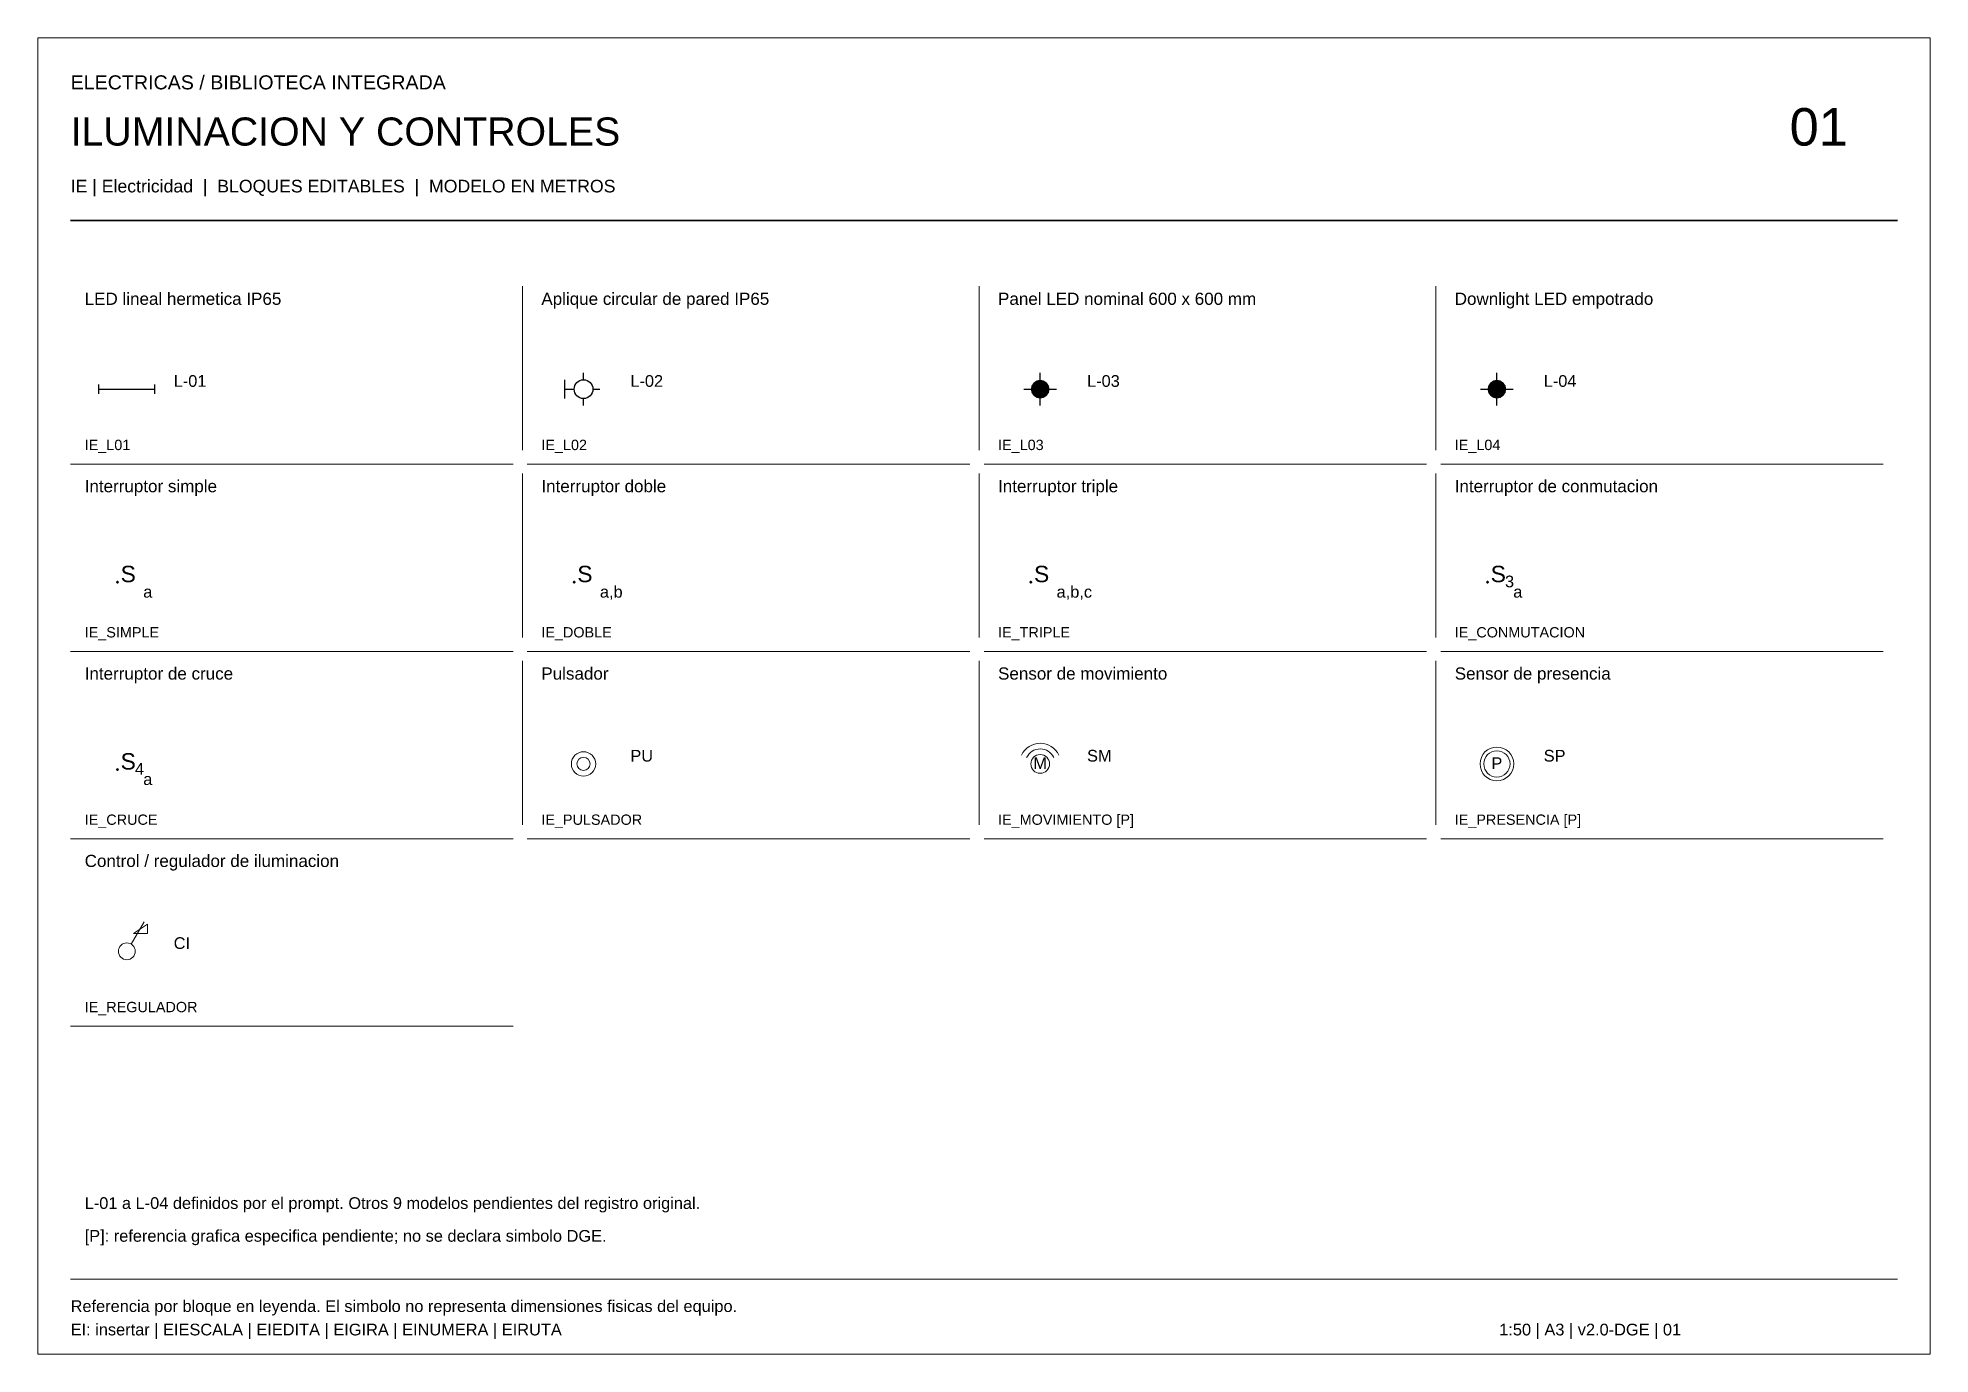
# Model space of a CAD drawing. Header units: metres. Extents: x 0 to 201, y -40 to -26.
# Drawn here: x 0.4 to 20.6, y -39.6 to -25.55 of the extents above; entities that cross this region are included whole.
import ezdxf
from ezdxf.enums import TextEntityAlignment as Align

# ---------------------------------------------------------------- set-up
doc = ezdxf.new("R2010")
doc.units = ezdxf.units.M
for name, color, linetype, lineweight in [('EIC-CATALOGO', 7, 'Continuous', 18), ('EIC-MARCO', 8, 'Continuous', 13), ('IE-INTERRUPTORES', 7, 'Continuous', 18), ('IE-LUMINARIAS', 7, 'Continuous', 25)]:
    doc.layers.add(name, color=color, linetype=linetype, lineweight=lineweight)
doc.styles.add('EI_TEXTO', font='arial.ttf')

msp = doc.modelspace()

# ---------------------------------------------------------------- texts
at = {"layer": 'EIC-CATALOGO', "color": 34, "style": 'EI_TEXTO'}
for s, height, p in [('ELECTRICAS / BIBLIOTECA INTEGRADA', 0.15, (0.75, -26.1)), ('01', 0.4, (19.1, -26.7))]:
    msp.add_text(s, height=height, dxfattribs=at).set_placement(p)
at = {"layer": 'EIC-CATALOGO', "color": 7, "style": 'EI_TEXTO'}
for s, height, p in [('ILUMINACION Y CONTROLES', 0.3, (0.75, -26.7)), ('IE | Electricidad  |  BLOQUES EDITABLES  |  MODELO EN METROS', 0.135, (0.75, -27.2)), ('LED lineal hermetica IP65', 0.13, (0.9, -28.4)), ('Aplique circular de pared IP65', 0.13, (5.775, -28.4)), ('Panel LED nominal 600 x 600 mm', 0.13, (10.65, -28.4)), ('Downlight LED empotrado', 0.13, (15.525, -28.4)), ('Interruptor simple', 0.13, (0.9, -30.4)), ('Interruptor doble', 0.13, (5.775, -30.4)), ('Interruptor triple', 0.13, (10.65, -30.4)), ('Interruptor de conmutacion', 0.13, (15.525, -30.4)), ('Interruptor de cruce', 0.13, (0.9, -32.4)), ('Pulsador', 0.13, (5.775, -32.4)), ('Sensor de movimiento', 0.13, (10.65, -32.4)), ('Sensor de presencia', 0.13, (15.525, -32.4)), ('Control / regulador de iluminacion', 0.13, (0.9, -34.4)), ('L-01 a L-04 definidos por el prompt. Otros 9 modelos pendientes del registro original.', 0.125, (0.9, -38.05)), ('[P]: referencia grafica especifica pendiente; no se declara simbolo DGE.', 0.125, (0.9, -38.4)), ('Referencia por bloque en leyenda. El simbolo no representa dimensiones fisicas del equipo.', 0.125, (0.75, -39.15)), ('EI: insertar | EIESCALA | EIEDITA | EIGIRA | EINUMERA | EIRUTA', 0.125, (0.75, -39.4)), ('1:50 | A3 | v2.0-DGE | 01', 0.125, (16, -39.4))]:
    msp.add_text(s, height=height, dxfattribs=at).set_placement(p)
at = {"layer": 'EIC-CATALOGO', "color": 8, "style": 'EI_TEXTO'}
for s, p in [('IE_L01', (0.9, -29.95)), ('IE_L02', (5.775, -29.95)), ('IE_L03', (10.65, -29.95)), ('IE_L04', (15.525, -29.95)), ('IE_SIMPLE', (0.9, -31.95)), ('IE_DOBLE', (5.775, -31.95)), ('IE_TRIPLE', (10.65, -31.95)), ('IE_CONMUTACION', (15.525, -31.95)), ('IE_CRUCE', (0.9, -33.95)), ('IE_PULSADOR', (5.775, -33.95)), ('IE_MOVIMIENTO [P]', (10.65, -33.95)), ('IE_PRESENCIA [P]', (15.525, -33.95)), ('IE_REGULADOR', (0.9, -35.95))]:
    msp.add_text(s, height=0.11, dxfattribs=at).set_placement(p)

# ---------------------------------------------------------------- blocks, each defined once
blk = doc.blocks.new('IE_L01')
at = {"color": 0, "lineweight": -2}
for p, q in [((-6, -1), (-6, 1)), ((-6, 0), (6, 0)), ((6, -1), (6, 1))]:
    blk.add_line(p, q, dxfattribs=at)
at = {"color": 0, "style": 'EI_TEXTO', "flags": 1}
for tag in ['TIPO', 'TABLERO', 'SISTEMA', 'OBSERVACIONES', 'CLASE_REFERENCIA', 'DESCRIPCION', 'MONTAJE', 'NORMA', 'POTENCIA', 'DIM_FISICA', 'PAGINA_DGE', 'IP']:
    blk.add_attdef(tag, (0, 0), '', height=2.5, dxfattribs=at)
at = {"color": 0, "style": 'EI_TEXTO'}
for tag, p in [('CODIGO', (10, 0.5)), ('ALTURA', (10, -6.5)), ('CIRCUITO', (10, -3))]:
    blk.add_attdef(tag, p, '', height=2.5, dxfattribs=at)
blk = doc.blocks.new('IE_L02')
at = {"color": 0, "lineweight": -2}
for p, q in [((-4, -2), (-4, 2)), ((-4, 0), (-3.5, 0)), ((-3.5, 0), (-2, 0)), ((0, 2), (0, 3.5)), ((2, 0), (3.5, 0)), ((0, -3.5), (0, -2))]:
    blk.add_line(p, q, dxfattribs=at)
blk.add_circle((0, 0), 2, dxfattribs=at)
at = {"color": 0, "style": 'EI_TEXTO', "flags": 1}
for tag in ['TIPO', 'TABLERO', 'SISTEMA', 'OBSERVACIONES', 'CLASE_REFERENCIA', 'DESCRIPCION', 'MONTAJE', 'NORMA', 'POTENCIA', 'DIM_FISICA', 'PAGINA_DGE', 'IP']:
    blk.add_attdef(tag, (0, 0), '', height=2.5, dxfattribs=at)
at = {"color": 0, "style": 'EI_TEXTO'}
for tag, p in [('CODIGO', (10, 0.5)), ('ALTURA', (10, -6.5)), ('CIRCUITO', (10, -3))]:
    blk.add_attdef(tag, p, '', height=2.5, dxfattribs=at)
blk = doc.blocks.new('IE_L03')
blk.add_hatch(color=0).paths.add_polyline_path([(2, 0), (1.85, 0.77), (1.41, 1.41), (0.77, 1.85), (0, 2), (-0.77, 1.85), (-1.41, 1.41), (-1.85, 0.77), (-2, 0), (-1.85, -0.77), (-1.41, -1.41), (-0.77, -1.85), (0, -2), (0.77, -1.85), (1.41, -1.41), (1.85, -0.77)])
at = {"color": 0, "lineweight": -2}
for p, q in [((-3.5, 0), (-2, 0)), ((0, 2), (0, 3.5)), ((2, 0), (3.5, 0)), ((0, -3.5), (0, -2))]:
    blk.add_line(p, q, dxfattribs=at)
at = {"color": 0, "style": 'EI_TEXTO', "flags": 1}
for tag in ['TIPO', 'TABLERO', 'SISTEMA', 'OBSERVACIONES', 'CLASE_REFERENCIA', 'DESCRIPCION', 'MONTAJE', 'NORMA', 'POTENCIA', 'DIM_FISICA', 'PAGINA_DGE']:
    blk.add_attdef(tag, (0, 0), '', height=2.5, dxfattribs=at)
at = {"color": 0, "style": 'EI_TEXTO'}
for tag, p in [('CODIGO', (10, 0.5)), ('ALTURA', (10, -6.5)), ('CIRCUITO', (10, -3))]:
    blk.add_attdef(tag, p, '', height=2.5, dxfattribs=at)
blk = doc.blocks.new('IE_L04')
blk.add_hatch(color=0).paths.add_polyline_path([(2, 0), (1.85, 0.77), (1.41, 1.41), (0.77, 1.85), (0, 2), (-0.77, 1.85), (-1.41, 1.41), (-1.85, 0.77), (-2, 0), (-1.85, -0.77), (-1.41, -1.41), (-0.77, -1.85), (0, -2), (0.77, -1.85), (1.41, -1.41), (1.85, -0.77)])
at = {"color": 0, "lineweight": -2}
for p, q in [((-3.5, 0), (-2, 0)), ((0, 2), (0, 3.5)), ((2, 0), (3.5, 0)), ((0, -3.5), (0, -2))]:
    blk.add_line(p, q, dxfattribs=at)
at = {"color": 0, "style": 'EI_TEXTO', "flags": 1}
for tag in ['TIPO', 'TABLERO', 'SISTEMA', 'OBSERVACIONES', 'CLASE_REFERENCIA', 'DESCRIPCION', 'MONTAJE', 'NORMA', 'POTENCIA', 'DIM_FISICA', 'PAGINA_DGE']:
    blk.add_attdef(tag, (0, 0), '', height=2.5, dxfattribs=at)
at = {"color": 0, "style": 'EI_TEXTO'}
for tag, p in [('CODIGO', (10, 0.5)), ('ALTURA', (10, -6.5)), ('CIRCUITO', (10, -3))]:
    blk.add_attdef(tag, p, '', height=2.5, dxfattribs=at)
blk = doc.blocks.new('IE_SIMPLE')
blk.add_hatch(color=0).paths.add_polyline_path([(-1.7, -1.2), (-1.72, -1.09), (-1.79, -0.99), (-1.89, -0.92), (-2, -0.9), (-2.11, -0.92), (-2.21, -0.99), (-2.28, -1.09), (-2.3, -1.2), (-2.28, -1.31), (-2.21, -1.41), (-2.11, -1.48), (-2, -1.5), (-1.89, -1.48), (-1.79, -1.41), (-1.72, -1.31)])
at = {"color": 0, "lineweight": -2, "style": 'EI_TEXTO'}
blk.add_text('S', height=3.5, dxfattribs=at).set_placement((0.3, -1.2), align=Align.CENTER)
at = {"color": 0, "style": 'EI_TEXTO', "flags": 1}
for tag, p in [('TIPO', (0, 0)), ('TABLERO', (0, 0)), ('TECLAS', (0, 0)), ('SISTEMA', (0, 0)), ('OBSERVACIONES', (0, 0)), ('CLASE_REFERENCIA', (0, 0)), ('GIRO_GRAFICO', (0, 0)), ('DESCRIPCION', (0, 0)), ('MONTAJE', (0, 0)), ('NORMA', (0, 0)), ('PAGINA_DGE', (0, 0)), ('CODIGO', (10, 0.5))]:
    blk.add_attdef(tag, p, '', height=2.5, dxfattribs=at)
at = {"color": 0, "style": 'EI_TEXTO'}
for tag, p in [('CONTROL', (3.5, -4.5)), ('ALTURA', (10, -6.5)), ('CIRCUITO', (10, -3))]:
    blk.add_attdef(tag, p, '', height=2.5, dxfattribs=at)
blk = doc.blocks.new('IE_DOBLE')
blk.add_hatch(color=0).paths.add_polyline_path([(-1.7, -1.2), (-1.72, -1.09), (-1.79, -0.99), (-1.89, -0.92), (-2, -0.9), (-2.11, -0.92), (-2.21, -0.99), (-2.28, -1.09), (-2.3, -1.2), (-2.28, -1.31), (-2.21, -1.41), (-2.11, -1.48), (-2, -1.5), (-1.89, -1.48), (-1.79, -1.41), (-1.72, -1.31)])
at = {"color": 0, "lineweight": -2, "style": 'EI_TEXTO'}
blk.add_text('S', height=3.5, dxfattribs=at).set_placement((0.3, -1.2), align=Align.CENTER)
at = {"color": 0, "style": 'EI_TEXTO', "flags": 1}
for tag, p in [('TIPO', (0, 0)), ('TABLERO', (0, 0)), ('TECLAS', (0, 0)), ('SISTEMA', (0, 0)), ('OBSERVACIONES', (0, 0)), ('CLASE_REFERENCIA', (0, 0)), ('GIRO_GRAFICO', (0, 0)), ('DESCRIPCION', (0, 0)), ('MONTAJE', (0, 0)), ('NORMA', (0, 0)), ('PAGINA_DGE', (0, 0)), ('CODIGO', (10, 0.5))]:
    blk.add_attdef(tag, p, '', height=2.5, dxfattribs=at)
at = {"color": 0, "style": 'EI_TEXTO'}
for tag, p in [('CONTROL', (3.5, -4.5)), ('ALTURA', (10, -6.5)), ('CIRCUITO', (10, -3))]:
    blk.add_attdef(tag, p, '', height=2.5, dxfattribs=at)
blk = doc.blocks.new('IE_TRIPLE')
blk.add_hatch(color=0).paths.add_polyline_path([(-1.7, -1.2), (-1.72, -1.09), (-1.79, -0.99), (-1.89, -0.92), (-2, -0.9), (-2.11, -0.92), (-2.21, -0.99), (-2.28, -1.09), (-2.3, -1.2), (-2.28, -1.31), (-2.21, -1.41), (-2.11, -1.48), (-2, -1.5), (-1.89, -1.48), (-1.79, -1.41), (-1.72, -1.31)])
at = {"color": 0, "lineweight": -2, "style": 'EI_TEXTO'}
blk.add_text('S', height=3.5, dxfattribs=at).set_placement((0.3, -1.2), align=Align.CENTER)
at = {"color": 0, "style": 'EI_TEXTO', "flags": 1}
for tag, p in [('TIPO', (0, 0)), ('TABLERO', (0, 0)), ('TECLAS', (0, 0)), ('SISTEMA', (0, 0)), ('OBSERVACIONES', (0, 0)), ('CLASE_REFERENCIA', (0, 0)), ('GIRO_GRAFICO', (0, 0)), ('DESCRIPCION', (0, 0)), ('MONTAJE', (0, 0)), ('NORMA', (0, 0)), ('PAGINA_DGE', (0, 0)), ('CODIGO', (10, 0.5))]:
    blk.add_attdef(tag, p, '', height=2.5, dxfattribs=at)
at = {"color": 0, "style": 'EI_TEXTO'}
for tag, p in [('CONTROL', (3.5, -4.5)), ('ALTURA', (10, -6.5)), ('CIRCUITO', (10, -3))]:
    blk.add_attdef(tag, p, '', height=2.5, dxfattribs=at)
blk = doc.blocks.new('IE_CONMUTACION')
blk.add_hatch(color=0).paths.add_polyline_path([(-1.7, -1.2), (-1.72, -1.09), (-1.79, -0.99), (-1.89, -0.92), (-2, -0.9), (-2.11, -0.92), (-2.21, -0.99), (-2.28, -1.09), (-2.3, -1.2), (-2.28, -1.31), (-2.21, -1.41), (-2.11, -1.48), (-2, -1.5), (-1.89, -1.48), (-1.79, -1.41), (-1.72, -1.31)])
at = {"color": 0, "lineweight": -2, "style": 'EI_TEXTO'}
for s, height, p in [('S', 3.5, (0.3, -1.2)), ('3', 2.5, (2.7, -2.3))]:
    blk.add_text(s, height=height, dxfattribs=at).set_placement(p, align=Align.CENTER)
at = {"color": 0, "style": 'EI_TEXTO', "flags": 1}
for tag, p in [('TIPO', (0, 0)), ('TABLERO', (0, 0)), ('SISTEMA', (0, 0)), ('OBSERVACIONES', (0, 0)), ('CLASE_REFERENCIA', (0, 0)), ('GIRO_GRAFICO', (0, 0)), ('DESCRIPCION', (0, 0)), ('MONTAJE', (0, 0)), ('NORMA', (0, 0)), ('PAGINA_DGE', (0, 0)), ('CODIGO', (10, 0.5))]:
    blk.add_attdef(tag, p, '', height=2.5, dxfattribs=at)
at = {"color": 0, "style": 'EI_TEXTO'}
for tag, p in [('CONTROL', (3.5, -4.5)), ('ALTURA', (10, -6.5)), ('CIRCUITO', (10, -3))]:
    blk.add_attdef(tag, p, '', height=2.5, dxfattribs=at)
blk = doc.blocks.new('IE_CRUCE')
blk.add_hatch(color=0).paths.add_polyline_path([(-1.7, -1.2), (-1.72, -1.09), (-1.79, -0.99), (-1.89, -0.92), (-2, -0.9), (-2.11, -0.92), (-2.21, -0.99), (-2.28, -1.09), (-2.3, -1.2), (-2.28, -1.31), (-2.21, -1.41), (-2.11, -1.48), (-2, -1.5), (-1.89, -1.48), (-1.79, -1.41), (-1.72, -1.31)])
at = {"color": 0, "lineweight": -2, "style": 'EI_TEXTO'}
for s, height, p in [('S', 3.5, (0.3, -1.2)), ('4', 2.5, (2.7, -2.3))]:
    blk.add_text(s, height=height, dxfattribs=at).set_placement(p, align=Align.CENTER)
at = {"color": 0, "style": 'EI_TEXTO', "flags": 1}
for tag, p in [('TIPO', (0, 0)), ('TABLERO', (0, 0)), ('SISTEMA', (0, 0)), ('OBSERVACIONES', (0, 0)), ('CLASE_REFERENCIA', (0, 0)), ('GIRO_GRAFICO', (0, 0)), ('DESCRIPCION', (0, 0)), ('MONTAJE', (0, 0)), ('NORMA', (0, 0)), ('PAGINA_DGE', (0, 0)), ('CODIGO', (10, 0.5))]:
    blk.add_attdef(tag, p, '', height=2.5, dxfattribs=at)
at = {"color": 0, "style": 'EI_TEXTO'}
for tag, p in [('CONTROL', (3.5, -4.5)), ('ALTURA', (10, -6.5)), ('CIRCUITO', (10, -3))]:
    blk.add_attdef(tag, p, '', height=2.5, dxfattribs=at)
blk = doc.blocks.new('IE_PULSADOR')
at = {"color": 0, "lineweight": -2}
for radius in [2.6, 1.4]:
    blk.add_circle((0, 0), radius, dxfattribs=at)
at = {"color": 0, "style": 'EI_TEXTO', "flags": 1}
for tag in ['TIPO', 'TABLERO', 'SISTEMA', 'OBSERVACIONES', 'CLASE_REFERENCIA', 'DESCRIPCION', 'MONTAJE', 'NORMA', 'PAGINA_DGE']:
    blk.add_attdef(tag, (0, 0), '', height=2.5, dxfattribs=at)
at = {"color": 0, "style": 'EI_TEXTO'}
for tag, p in [('CODIGO', (10, 0.5)), ('ALTURA', (10, -6.5)), ('CIRCUITO', (10, -3))]:
    blk.add_attdef(tag, p, '', height=2.5, dxfattribs=at)
blk = doc.blocks.new('IE_MOVIMIENTO')
at = {"color": 0, "lineweight": -2}
blk.add_circle((0, 0), 2, dxfattribs=at)
for radius in [4.4, 3.2]:
    blk.add_arc((0, 0), radius, 25, 155, dxfattribs=at)
at = {"color": 0, "lineweight": -2, "style": 'EI_TEXTO'}
blk.add_text('M', height=2.5, dxfattribs=at).set_placement((0, -1.1), align=Align.CENTER)
at = {"color": 0, "style": 'EI_TEXTO', "flags": 1}
for tag in ['TIPO', 'TABLERO', 'SISTEMA', 'OBSERVACIONES', 'DESCRIPCION', 'MONTAJE', 'NORMA']:
    blk.add_attdef(tag, (0, 0), '', height=2.5, dxfattribs=at)
at = {"color": 0, "style": 'EI_TEXTO'}
for tag, p in [('CODIGO', (10, 0.5)), ('ALTURA', (10, -6.5)), ('CIRCUITO', (10, -3))]:
    blk.add_attdef(tag, p, '', height=2.5, dxfattribs=at)
blk = doc.blocks.new('IE_PRESENCIA')
at = {"color": 0, "lineweight": -2}
for radius in [3.6, 2.8]:
    blk.add_circle((0, 0), radius, dxfattribs=at)
at = {"color": 0, "lineweight": -2, "style": 'EI_TEXTO'}
blk.add_text('P', height=2.5, dxfattribs=at).set_placement((0, -1.1), align=Align.CENTER)
at = {"color": 0, "style": 'EI_TEXTO', "flags": 1}
for tag in ['TIPO', 'TABLERO', 'SISTEMA', 'OBSERVACIONES', 'DESCRIPCION', 'MONTAJE', 'NORMA']:
    blk.add_attdef(tag, (0, 0), '', height=2.5, dxfattribs=at)
at = {"color": 0, "style": 'EI_TEXTO'}
for tag, p in [('CODIGO', (10, 0.5)), ('ALTURA', (10, -6.5)), ('CIRCUITO', (10, -3))]:
    blk.add_attdef(tag, p, '', height=2.5, dxfattribs=at)
blk = doc.blocks.new('IE_REGULADOR')
at = {"color": 0, "lineweight": -2}
blk.add_line((0.9, 1.55), (3.7, 6.3), dxfattribs=at)
blk.add_lwpolyline([(1.4, 3.8), (4.4, 3.8), (4.4, 5.8)], close=True, dxfattribs=at)
blk.add_circle((0, 0), 1.8, dxfattribs=at)
at = {"color": 0, "style": 'EI_TEXTO', "flags": 1}
for tag in ['TIPO', 'TABLERO', 'SISTEMA', 'OBSERVACIONES', 'CLASE_REFERENCIA', 'DESCRIPCION', 'MONTAJE', 'NORMA', 'PAGINA_DGE']:
    blk.add_attdef(tag, (0, 0), '', height=2.5, dxfattribs=at)
at = {"color": 0, "style": 'EI_TEXTO'}
for tag, p in [('CODIGO', (10, 0.5)), ('ALTURA', (10, -6.5)), ('CIRCUITO', (10, -3))]:
    blk.add_attdef(tag, p, '', height=2.5, dxfattribs=at)

# ---------------------------------------------------------------- linework, layer by layer
at = {"layer": 'EIC-MARCO', "color": 34, "lineweight": 35}
msp.add_line((0.75, -27.5), (20.25, -27.5), dxfattribs=at)
at = {"layer": 'EIC-MARCO', "color": 8, "lineweight": 13}
for p, q in [((5.575, -29.95), (5.575, -28.2)), ((10.45, -29.95), (10.45, -28.2)), ((15.325, -29.95), (15.325, -28.2)), ((0.75, -30.1), (5.475, -30.1)), ((5.575, -31.95), (5.575, -30.2)), ((5.625, -30.1), (10.35, -30.1)), ((10.45, -31.95), (10.45, -30.2)), ((10.5, -30.1), (15.225, -30.1)), ((15.325, -31.95), (15.325, -30.2)), ((15.375, -30.1), (20.1, -30.1)), ((0.75, -32.1), (5.475, -32.1)), ((5.625, -32.1), (10.35, -32.1)), ((10.5, -32.1), (15.225, -32.1)), ((15.375, -32.1), (20.1, -32.1)), ((5.575, -33.95), (5.575, -32.2)), ((10.45, -33.95), (10.45, -32.2)), ((15.325, -33.95), (15.325, -32.2)), ((0.75, -34.1), (5.475, -34.1)), ((5.625, -34.1), (10.35, -34.1)), ((10.5, -34.1), (15.225, -34.1)), ((15.375, -34.1), (20.1, -34.1)), ((0.75, -36.1), (5.475, -36.1)), ((0.75, -38.8), (20.25, -38.8))]:
    msp.add_line(p, q, dxfattribs=at)
at = {"layer": 'EIC-MARCO'}
msp.add_lwpolyline([(0.4, -39.6), (20.6, -39.6), (20.6, -25.55), (0.4, -25.55)], close=True, dxfattribs=at)

# ---------------------------------------------------------------- block references
at = {"layer": 'IE-INTERRUPTORES'}
ref = msp.add_blockref('IE_SIMPLE', (1.35, -31.3), dxfattribs=dict(at, xscale=0.05, yscale=0.05, zscale=0.05))
ref.add_attrib('CONTROL', 'a', (1.525, -31.525), dxfattribs={"layer": '0', "height": 0.125, "style": 'EI_TEXTO'})
ref = msp.add_blockref('IE_DOBLE', (6.225, -31.3), dxfattribs=dict(at, xscale=0.05, yscale=0.05, zscale=0.05))
ref.add_attrib('CONTROL', 'a,b', (6.4, -31.525), dxfattribs={"layer": '0', "height": 0.125, "style": 'EI_TEXTO'})
ref = msp.add_blockref('IE_TRIPLE', (11.1, -31.3), dxfattribs=dict(at, xscale=0.05, yscale=0.05, zscale=0.05))
ref.add_attrib('CONTROL', 'a,b,c', (11.275, -31.525), dxfattribs={"layer": '0', "height": 0.125, "style": 'EI_TEXTO'})
ref = msp.add_blockref('IE_CONMUTACION', (15.975, -31.3), dxfattribs=dict(at, xscale=0.05, yscale=0.05, zscale=0.05))
ref.add_attrib('CONTROL', 'a', (16.15, -31.525), dxfattribs={"layer": '0', "height": 0.125, "style": 'EI_TEXTO'})
ref = msp.add_blockref('IE_MOVIMIENTO', (11.1, -33.3), dxfattribs=dict(at, xscale=0.05, yscale=0.05, zscale=0.05))
ref.add_attrib('CODIGO', 'SM', (11.6, -33.275), dxfattribs={"layer": '0', "height": 0.125, "style": 'EI_TEXTO'})
ref = msp.add_blockref('IE_PRESENCIA', (15.975, -33.3), dxfattribs=dict(at, xscale=0.05, yscale=0.05, zscale=0.05))
ref.add_attrib('CODIGO', 'SP', (16.475, -33.275), dxfattribs={"layer": '0', "height": 0.125, "style": 'EI_TEXTO'})
ref = msp.add_blockref('IE_CRUCE', (1.35, -33.3), dxfattribs=dict(at, xscale=0.05, yscale=0.05, zscale=0.05))
ref.add_attrib('CONTROL', 'a', (1.525, -33.525), dxfattribs={"layer": '0', "height": 0.125, "style": 'EI_TEXTO'})
ref = msp.add_blockref('IE_PULSADOR', (6.225, -33.3), dxfattribs=dict(at, xscale=0.05, yscale=0.05, zscale=0.05))
ref.add_attrib('CODIGO', 'PU', (6.725, -33.275), dxfattribs={"layer": '0', "height": 0.125, "style": 'EI_TEXTO'})
ref = msp.add_blockref('IE_REGULADOR', (1.35, -35.3), dxfattribs=dict(at, xscale=0.05, yscale=0.05, zscale=0.05))
ref.add_attrib('CODIGO', 'CI', (1.85, -35.275), dxfattribs={"layer": '0', "height": 0.125, "style": 'EI_TEXTO'})
at = {"layer": 'IE-LUMINARIAS'}
ref = msp.add_blockref('IE_L01', (1.35, -29.3), dxfattribs=dict(at, xscale=0.05, yscale=0.05, zscale=0.05))
ref.add_attrib('CODIGO', 'L-01', (1.85, -29.275), dxfattribs={"layer": '0', "height": 0.125, "style": 'EI_TEXTO'})
ref = msp.add_blockref('IE_L02', (6.225, -29.3), dxfattribs=dict(at, xscale=0.05, yscale=0.05, zscale=0.05))
ref.add_attrib('CODIGO', 'L-02', (6.725, -29.275), dxfattribs={"layer": '0', "height": 0.125, "style": 'EI_TEXTO'})
ref = msp.add_blockref('IE_L03', (11.1, -29.3), dxfattribs=dict(at, xscale=0.05, yscale=0.05, zscale=0.05))
ref.add_attrib('CODIGO', 'L-03', (11.6, -29.275), dxfattribs={"layer": '0', "height": 0.125, "style": 'EI_TEXTO'})
ref = msp.add_blockref('IE_L04', (15.975, -29.3), dxfattribs=dict(at, xscale=0.05, yscale=0.05, zscale=0.05))
ref.add_attrib('CODIGO', 'L-04', (16.475, -29.275), dxfattribs={"layer": '0', "height": 0.125, "style": 'EI_TEXTO'})

msp.set_redraw_order([(e.dxf.handle, doc.entitydb.next_handle()) for e in msp.query("TEXT MTEXT ATTDEF DIMENSION ARC_DIMENSION")])  # texts and dimensions are drawn at this point

doc.saveas('drawing.dxf')
